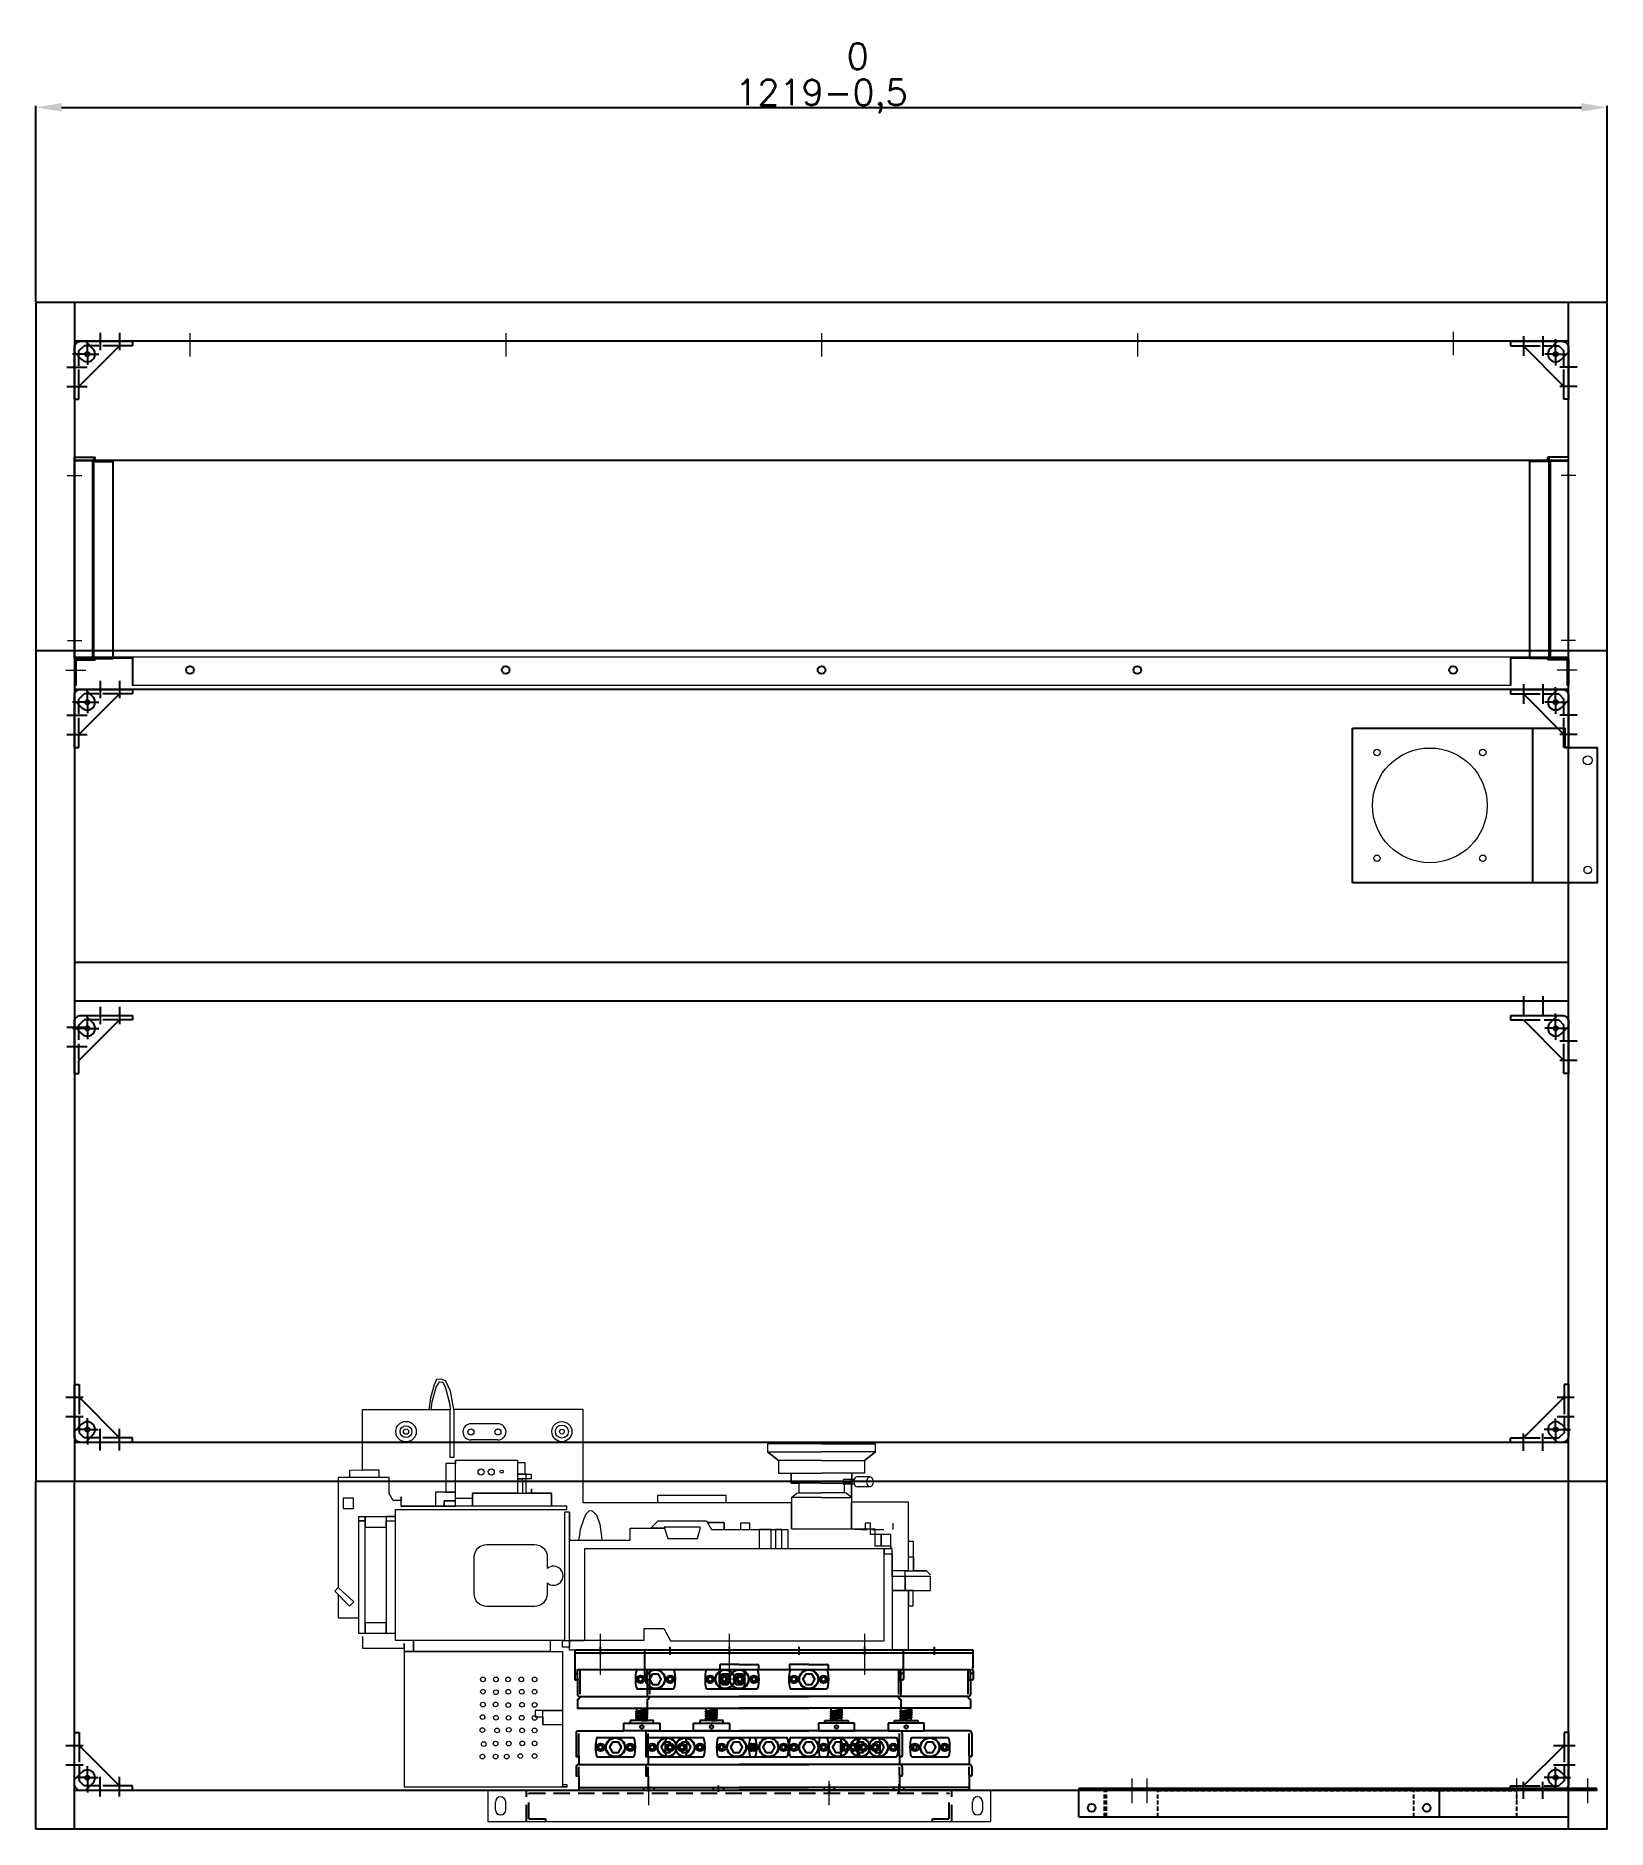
# Model space of a CAD drawing. Header units: millimetres. Extents: x -30327 to 34858, y 4015 to 75103.
# Drawn here: x -30327 to -29108, y 54393 to 55784 of the extents above; entities that cross this region are included whole.
import ezdxf

# ---------------------------------------------------------------- set-up
doc = ezdxf.new("R2010")
doc.units = ezdxf.units.MM
for name, pattern in [('ACAD_ISO02W100', [15, 12, -3]), ('CENTER', [50.8, 31.75, -6.35, 6.35, -6.35]), ('CENTER2', [28.575, 19.05, -3.175, 3.175, -3.175]), ('HIDDEN2', [4.7625, 3.175, -1.5875])]:
    doc.linetypes.add(name, pattern=pattern)
for name, color, linetype, lineweight in [('cen', 1, 'CENTER2', 9), ('CENTER', 2, 'CENTER', 9), ('dim', 2, 'Continuous', 9), ('WIDE-LINE', 3, 'Continuous', 20)]:
    doc.layers.add(name, color=color, linetype=linetype, lineweight=lineweight)
for name, color, linetype in [('green', 3, 'ACAD_ISO02W100'), ('hidden', 3, 'HIDDEN2'), ('magenta', 6, 'Continuous'), ('red', 1, 'CENTER2'), ('yellow', 2, 'Continuous')]:
    doc.layers.add(name, color=color, linetype=linetype)
doc.styles.get("Standard").update_dxf_attribs({"font": 'txt', "bigfont": 'gbcbig.shx'})
doc.dimstyles.new('ISO-25', dxfattribs={"dimtxt": 20, "dimasz": 20, "dimexe": 1.25, "dimexo": 0.625, "dimtad": 1, "dimtxsty": 'Standard', "dimcen": 2.5, "dimadec": 0, "dimazin": 0, "dimtfac": 1, "dimtmove": 0, "dimatfit": 3, "dimfxl": 0, "dimarcsym": 0})

msp = doc.modelspace()

# ---------------------------------------------------------------- blocks, each defined once
blk = doc.blocks.new('44444444')
for p, q in [((-17437.5, 7299.8), (-17434, 7299.8)), ((-17434, 7299.8), (-17434, 7289.8)), ((-17402.5, 7258.3), (-17434, 7289.8)), ((-17437.5, 7263.3), (-17431.7, 7269.1)), ((-17437.5, 7263.3), (-17431.7, 7269.1)), ((-17429, 7254.8), (-17423.2, 7260.6)), ((-17429, 7254.8), (-17423.2, 7260.6)), ((-17392.5, 7258.3), (-17402.5, 7258.3)), ((-17392.5, 7254.8), (-17392.5, 7258.3))]:
    blk.add_line(p, q)
for points in [[(-17392.5, 7254.8), (-17432.5, 7254.8, -0.414214), (-17437.5, 7259.8), (-17437.5, 7299.8)], [(-17397, 7254.8), (-17432.5, 7254.8, -0.414214), (-17437.5, 7259.8), (-17437.5, 7295.3)]]:
    blk.add_lwpolyline(points, format="xyb")
blk.add_lwpolyline([(-17397, 7258.3), (-17402.5, 7258.3)])
blk.add_circle((-17427.5, 7264.8), 1.75)
blk.add_circle((-17427.5, 7264.8), 1.75)
blk.add_arc((-17427.5, 7264.8), 6, 315, 135)
blk.add_arc((-17427.5, 7264.8), 6, 315, 135)
at = {"layer": 'green'}
for p, q in [((-17434, 7288.8), (-17434, 7262.3)), ((-17434, 7288.8), (-17434, 7262.3)), ((-17430, 7258.3), (-17434, 7262.3)), ((-17430, 7258.3), (-17434, 7262.3)), ((-17403.5, 7258.3), (-17430, 7258.3)), ((-17403.5, 7258.3), (-17430, 7258.3))]:
    blk.add_line(p, q, dxfattribs=at)
at = {"layer": 'red'}
for p, q in [((-17444.1, 7289.8), (-17430.7, 7289.8)), ((-17444.1, 7274.8), (-17430.7, 7274.8)), ((-17444.1, 7274.8), (-17430.7, 7274.8)), ((-17427.5, 7264.8), (-17436, 7264.8)), ((-17427.5, 7264.8), (-17436, 7264.8)), ((-17427.5, 7264.8), (-17427.5, 7273.7)), ((-17427.5, 7264.8), (-17427.5, 7273.7)), ((-17427.5, 7264.8), (-17419.1, 7264.8)), ((-17427.5, 7264.8), (-17427.5, 7253.2)), ((-17427.5, 7264.8), (-17419.1, 7264.8)), ((-17427.5, 7264.8), (-17427.5, 7253.2))]:
    blk.add_line(p, q, dxfattribs=at)
blk = doc.blocks.new('hdnhdndhs')
at = {"layer": 'CENTER'}
for p, q in [((6964.8, 12556.5), (6964.8, 12593.6)), ((7064.8, 12556.5), (7064.8, 12593.6)), ((7169.8, 12556.5), (7169.8, 12593.6))]:
    blk.add_line(p, q, dxfattribs=at)
at = {"layer": 'WIDE-LINE', "ltscale": 0.25}
for p, q in [((6837.5, 12785.6), (6835.6, 12781.3)), ((6837.2, 12779.6), (6839.9, 12783.7)), ((6841.5, 12785.9), (6837.5, 12785.6)), ((6839.9, 12783.7), (6842.4, 12783.4)), ((6844.8, 12784.3), (6841.5, 12785.9)), ((6842.4, 12783.4), (6844.5, 12779.1)), ((6848.3, 12776.4), (6844.8, 12784.3)), ((6832.8, 12771.2), (6831.5, 12762.1)), ((6835.6, 12781.3), (6832.8, 12771.2)), ((6833.4, 12762.1), (6834.2, 12768.2)), ((6834.2, 12768.2), (6837.2, 12779.6)), ((6844.5, 12779.1), (6847.8, 12766.1)), ((6850.9, 12762.3), (6848.3, 12776.4)), ((6847.8, 12766.1), (6848.2, 12762.1)), ((6885.2, 12751.2), (6864.3, 12751.2)), ((6885.2, 12738.7), (6864.3, 12738.7)), ((7161.7, 12708), (7153, 12708)), ((7161.7, 12704.3), (7153, 12704.3)), ((7173.9, 12710.1), (7163.8, 12710.1)), ((7173.9, 12702.2), (7163.8, 12702.2)), ((6949.3, 12669.5), (6952, 12677.6)), ((6952, 12677.6), (6953.7, 12681.4)), ((6953.7, 12681.4), (6956.2, 12683.8)), ((6956.2, 12683.8), (6958.3, 12683.7)), ((6958.3, 12683.7), (6961.6, 12680.3)), ((6961.6, 12680.3), (6964.3, 12673.2)), ((6964.3, 12673.2), (6965.5, 12663.7)), ((6948, 12661), (6948.6, 12664.9)), ((6948.6, 12664.9), (6949.3, 12669.5)), ((6965.5, 12663.7), (6965.9, 12661)), ((6761.3, 12618.6), (6761.3, 12600.6)), ((6761.3, 12600.6), (6777.2, 12600.6)), ((6935.2, 12517.8), (6935.2, 12469.7)), ((6938.9, 12471.1), (6935.2, 12471.1)), ((6938.9, 12469.7), (6938.9, 12471.1))]:
    blk.add_line(p, q, dxfattribs=at)
at = {"layer": 'WIDE-LINE'}
for p, q in [((6848.2, 12762.1), (6779.9, 12762.1)), ((6779.9, 12762.1), (6779.9, 12715.4)), ((6848.2, 12725.1), (6848.2, 12762.1)), ((6951.2, 12762.3), (6850.9, 12762.3)), ((6850.9, 12762.3), (6850.9, 12725.1)), ((6951.2, 12689.9), (6951.2, 12762.3)), ((7136.2, 12735.7), (7094.2, 12735.7)), ((7094.2, 12735.7), (7094.2, 12729.4)), ((7102.8, 12722.7), (7094.2, 12729.4)), ((7094.2, 12729.4), (7102.8, 12722.7)), ((7094.2, 12729.4), (7136.2, 12729.4)), ((7136.2, 12735.7), (7178.2, 12735.7)), ((7178.2, 12729.4), (7136.2, 12729.4)), ((7169.6, 12722.7), (7178.2, 12729.4)), ((7178.2, 12729.4), (7169.6, 12722.7)), ((7178.2, 12729.4), (7178.2, 12735.7)), ((6770.2, 12715.3), (6779.9, 12715.4)), ((6770.2, 12709.4), (6770.2, 12715.3)), ((6779.9, 12715.4), (6792.8, 12715.4)), ((6792.8, 12715.4), (6792.8, 12709.4)), ((6852.2, 12720.5), (6844.9, 12720.5)), ((6844.9, 12720.5), (6844.9, 12698.1)), ((6850.9, 12725.1), (6848.2, 12725.1)), ((6852.2, 12687.4), (6852.2, 12723)), ((6852.2, 12723), (6900.5, 12723)), ((6852.2, 12723), (6852.2, 12720.5)), ((6900.5, 12723), (6900.5, 12697.3)), ((6906.2, 12720.8), (6900.5, 12720.8)), ((6906.2, 12712), (6906.2, 12720.8)), ((7136.2, 12722.7), (7102.8, 12722.7)), ((7102.8, 12722.7), (7102.8, 12712.9)), ((7102.8, 12712.9), (7136.2, 12712.9)), ((7112.6, 12705), (7112.6, 12712.9)), ((7112.6, 12712.9), (7112.6, 12705)), ((7136.2, 12722.7), (7169.6, 12722.7)), ((7169.6, 12712.9), (7136.2, 12712.9)), ((7159.8, 12705), (7159.8, 12712.9)), ((7159.8, 12712.9), (7159.8, 12705)), ((7169.6, 12722.7), (7169.6, 12712.9)), ((6800.7, 12709.4), (6761.3, 12709.4)), ((6761.3, 12709.4), (6761.3, 12624.2)), ((6792.8, 12709.4), (6770.2, 12709.4)), ((6800.7, 12697), (6800.7, 12709.4)), ((6907.1, 12712), (6900.5, 12712)), ((6900.5, 12712), (6906.2, 12712)), ((6911, 12708.4), (6900.5, 12708.4)), ((6900.5, 12708.4), (6904.3, 12708.4)), ((6904.3, 12708.4), (6904.3, 12697.3)), ((6907.1, 12697.3), (6907.1, 12712)), ((6907.1, 12712), (6911, 12712)), ((6907.1, 12697.3), (6907.1, 12712)), ((6911, 12712), (6911, 12708.4)), ((6911.2, 12697.3), (6911.2, 12700.6)), ((6911.2, 12700.6), (6911.2, 12697.3)), ((7136.2, 12705), (7112.6, 12705)), ((7112.6, 12705), (7118.6, 12705)), ((7118.6, 12705), (7118.6, 12697.5)), ((7136.2, 12705), (7159.8, 12705)), ((7152.9, 12703.8), (7152.9, 12703.8)), ((7159.8, 12705), (7153.8, 12705)), ((7153.8, 12705), (7153.8, 12697.5)), ((7159.6, 12694), (7159.6, 12708)), ((7159.6, 12704.3), (7159.6, 12669.8)), ((6773.2, 12693.6), (6765.2, 12693.6)), ((6765.2, 12693.6), (6765.2, 12685.5)), ((6765.2, 12685.5), (6773.2, 12685.5)), ((6773.2, 12685.1), (6773.2, 12693.6)), ((6803.9, 12691.7), (6800.7, 12697)), ((6810.2, 12691.7), (6803.9, 12691.7)), ((6805.6, 12583.1), (6805.6, 12684.7)), ((6805.6, 12684.7), (6938.7, 12684.7)), ((6810.2, 12687.4), (6810.2, 12694.6)), ((6810.2, 12694.6), (6810.2, 12691.7)), ((6938.7, 12687.4), (6810.2, 12687.4)), ((6810.2, 12687.4), (6852.2, 12687.4)), ((6852.2, 12698.1), (6836.8, 12698.1)), ((6836.8, 12698.1), (6836.8, 12687.4)), ((6836.8, 12687.4), (6843.5, 12687.4)), ((6843.5, 12687.4), (6843.5, 12691.5)), ((6843.5, 12691.5), (6852.2, 12691.5)), ((6852.2, 12691.5), (6843.5, 12691.5)), ((6843.5, 12691.5), (6843.5, 12687.4)), ((6844.9, 12698.1), (6852.2, 12698.1)), ((6852.2, 12687.4), (6852.2, 12693.5)), ((6852.2, 12693.5), (6865.5, 12693.5)), ((6900.5, 12697.3), (6865.5, 12697.3)), ((6865.5, 12697.3), (6865.5, 12687.4)), ((6865.5, 12687.4), (6865.5, 12697.3)), ((6865.5, 12697.3), (6926.8, 12697.3)), ((6904.3, 12697.3), (6911.2, 12697.3)), ((6926.8, 12697.3), (6907.1, 12697.3)), ((6911.2, 12697.3), (6907.1, 12697.3)), ((6926.8, 12697.3), (6926.8, 12687.4)), ((6926.8, 12687.4), (6926.8, 12697.3)), ((6938.7, 12684.7), (6938.7, 12687.4)), ((7062.2, 12689.9), (6951.2, 12689.9)), ((7062.2, 12695.6), (7009, 12695.6)), ((7009, 12695.6), (7009, 12689.9)), ((7062.2, 12689.9), (7062.2, 12695.6)), ((7112.9, 12689.9), (7062.2, 12689.9)), ((7112.9, 12694), (7117, 12697.3)), ((7136.2, 12694), (7112.9, 12694)), ((7112.9, 12694), (7112.9, 12669.8)), ((7112.9, 12669.8), (7112.9, 12689.9)), ((7117, 12697.3), (7118.6, 12697.5)), ((7118.6, 12697.5), (7136.2, 12697.5)), ((7153.8, 12697.5), (7136.2, 12697.5)), ((7136.2, 12694), (7159.6, 12694)), ((7155.4, 12697.3), (7153.8, 12697.5)), ((7159.6, 12694), (7155.4, 12697.3)), ((7159.6, 12690.6), (7202.2, 12690.6)), ((7159.6, 12669.8), (7159.6, 12689.9)), ((7202.2, 12690.6), (7203.5, 12690.6)), ((7203.5, 12690.6), (7203.5, 12637.1)), ((6777.2, 12588.6), (6777.2, 12679.2)), ((6777.2, 12679.2), (6805.6, 12679.2)), ((6782.3, 12675.8), (6777.2, 12675.8)), ((6777.2, 12675.8), (6782.3, 12675.8)), ((6782.3, 12588.6), (6782.3, 12679.2)), ((6782.3, 12679.2), (6782.3, 12675.8)), ((6782.3, 12675.8), (6782.3, 12671.1)), ((6782.3, 12671.1), (6798.6, 12671.1)), ((6805.6, 12679.2), (6798.6, 12679.2)), ((6798.6, 12679.2), (6798.6, 12588.6)), ((6798.6, 12671.1), (6798.6, 12676)), ((6798.6, 12676), (6805.6, 12676)), ((6940.6, 12682.6), (6936.8, 12682.6)), ((6936.8, 12682.6), (6936.8, 12583.1)), ((6940.6, 12583.1), (6940.6, 12682.6)), ((6940.6, 12682.6), (6940.6, 12661)), ((7003.7, 12670.1), (7009.4, 12676)), ((7009.4, 12676), (7047.1, 12676)), ((7042.1, 12671), (7014.2, 12671)), ((7014.2, 12671), (7014.5, 12670.1)), ((7042.1, 12669.6), (7042.1, 12671)), ((7047.1, 12676), (7050.8, 12669.3)), ((7060.7, 12674.5), (7047.9, 12674.5)), ((7047.9, 12674.5), (7060.7, 12674.5)), ((7060.7, 12669.3), (7060.7, 12674.5)), ((7060.7, 12674.5), (7060.7, 12669.3)), ((7080.7, 12674.2), (7073.4, 12674.2)), ((7073.4, 12674.2), (7073.4, 12669.3)), ((7080.7, 12669.3), (7080.7, 12674.2)), ((7174.1, 12674.1), (7170, 12674.1)), ((7170, 12674.1), (7170, 12669.1)), ((7174.1, 12665.3), (7174.1, 12674.1)), ((7191.8, 12669.3), (7191.8, 12674.2)), ((6940.6, 12661), (6987.9, 12661)), ((6987.9, 12661), (6987.9, 12670.1)), ((6987.9, 12670.1), (7014.5, 12670.1)), ((7014.5, 12670.1), (7003.7, 12670.1)), ((7014.5, 12670.1), (7017, 12662.3)), ((7017, 12662.3), (7039.9, 12662.3)), ((7039.9, 12662.3), (7042.1, 12669.6)), ((7050.8, 12669.3), (7060.7, 12669.3)), ((7060.7, 12669.3), (7080.7, 12669.3)), ((7073.4, 12669.3), (7110.2, 12669.3)), ((7097.2, 12669.3), (7087.9, 12669.3)), ((7087.9, 12669.3), (7087.9, 12654.3)), ((7097.2, 12654.3), (7097.2, 12669.3)), ((7105.4, 12669.3), (7100.6, 12669.3)), ((7100.6, 12669.3), (7100.6, 12654.3)), ((7105.4, 12654.3), (7105.4, 12669.3)), ((7110.2, 12669.3), (7110.2, 12654.3)), ((7112.9, 12669.8), (7161.8, 12669.8)), ((7161.8, 12669.1), (7161.8, 12669.8)), ((7161.8, 12669.8), (7177.7, 12669.8)), ((7170, 12669.1), (7161.8, 12669.1)), ((7167, 12669.3), (7171.8, 12669.3)), ((7189.9, 12665.3), (7174.1, 12665.3)), ((7175.2, 12669.3), (7184.5, 12669.3)), ((7177.7, 12669.8), (7177.7, 12656.5)), ((7182.4, 12656.5), (7182.4, 12665.3)), ((7182.4, 12665.3), (7182.4, 12656.5)), ((7189.9, 12654.3), (7189.9, 12665.3)), ((7207.5, 12659.9), (7203.5, 12659.9)), ((7203.5, 12659.9), (7203.5, 12647.9)), ((7207.5, 12637.1), (7207.5, 12659.9)), ((7189.9, 12654.3), (6952.4, 12654.3)), ((6952.4, 12654.3), (6952.4, 12583.4)), ((7100.6, 12654.3), (7097.2, 12654.3)), ((7110.2, 12654.3), (7105.4, 12654.3)), ((7177.7, 12656.5), (7182.4, 12656.5)), ((7182.4, 12656.5), (7189.9, 12656.5)), ((7184.8, 12582.9), (7184.8, 12654.3)), ((7184.8, 12654.3), (7184.8, 12654.3)), ((7184.8, 12654.3), (7184.8, 12650.4)), ((7184.8, 12650.4), (7191.1, 12650.4)), ((7189.9, 12656.5), (7189.9, 12654.3)), ((7191.1, 12654.3), (7189.9, 12654.3)), ((7191.1, 12632.8), (7191.1, 12654.3)), ((7191.1, 12650.4), (7191.1, 12575.5)), ((7203.5, 12647.9), (7207.5, 12647.9)), ((7207.5, 12647.9), (7207.5, 12637.1)), ((6928.3, 12633.3), (6928.3, 12633.3)), ((7203.5, 12637.1), (7191.1, 12637.1)), ((7191.1, 12637.1), (7191.1, 12575.5)), ((7220.8, 12632.8), (7191.1, 12632.8)), ((7201.1, 12621.9), (7201.1, 12637.1)), ((7201.1, 12637.1), (7203.5, 12637.1)), ((7220.8, 12632.8), (7201.1, 12632.8)), ((7201.1, 12632.8), (7201.1, 12621.9)), ((7203.5, 12637.1), (7217.8, 12637.1)), ((7217.8, 12637.1), (7207.5, 12637.1)), ((7207.5, 12637.1), (7217.8, 12637.1)), ((7217.8, 12637.1), (7220.8, 12633.9)), ((7220.8, 12621.9), (7220.8, 12632.8)), ((6761.3, 12624.2), (6758.6, 12621.3)), ((6761.3, 12624.2), (6758.6, 12621.3)), ((6758.6, 12621.3), (6770, 12609.7)), ((6758.6, 12621.3), (6758.6, 12621.3)), ((6758.6, 12621.3), (6758.6, 12621.3)), ((6773.4, 12613.1), (6761.3, 12624.2)), ((7207.4, 12621.9), (7191.1, 12621.9)), ((7191.1, 12621.9), (7220.8, 12621.9)), ((7203.8, 12575.5), (7203.8, 12621.6)), ((7203.8, 12621.6), (7203.8, 12621.6)), ((7203.8, 12621.6), (7203.8, 12611.7)), ((7207.4, 12609.9), (7207.4, 12621.9)), ((6770, 12609.7), (6773.4, 12613.1)), ((7203.8, 12611.7), (7203.8, 12611.7)), ((7203.8, 12611.7), (7203.8, 12611.7)), ((7203.8, 12611.7), (7203.8, 12609.9)), ((7203.8, 12609.9), (7207.4, 12609.9)), ((6805.6, 12588.6), (6777.2, 12588.6)), ((6798.6, 12596.7), (6782.3, 12596.7)), ((6782.3, 12596.7), (6782.3, 12588.6)), ((6798.6, 12588.6), (6798.6, 12596.7)), ((6805.6, 12583.1), (6805.6, 12588.6)), ((6998.6, 12583.4), (6998.6, 12592.4)), ((6998.6, 12592.4), (7013.8, 12592.4)), ((7013.8, 12592.4), (7019, 12582.9)), ((6780.1, 12586.3), (6780.1, 12577.1)), ((6780.1, 12577.1), (6812.4, 12577.1)), ((6936.8, 12583.1), (6805.6, 12583.1)), ((6812.4, 12577.1), (6812.4, 12580.8)), ((6812.4, 12580.8), (6812.4, 12469.7)), ((6819.8, 12574.6), (6812.4, 12574.6)), ((6812.4, 12574.6), (6935.2, 12574.6)), ((6819.8, 12574.6), (6819.8, 12583.1)), ((6819.8, 12583.1), (6819.8, 12574.6)), ((6925.7, 12574.6), (6819.8, 12574.6)), ((6935.3, 12583.1), (6925.7, 12583.1)), ((6925.7, 12583.1), (6925.7, 12574.6)), ((6935.2, 12574.6), (6935.2, 12517.8)), ((6935.3, 12577.8), (6935.3, 12583.1)), ((6935.3, 12583.1), (6940.6, 12583.1)), ((6935.3, 12577.8), (6935.3, 12583.1)), ((6940.6, 12577.8), (6935.3, 12577.8)), ((6940.6, 12583.1), (6952.4, 12583.1)), ((6952.4, 12583.1), (6940.6, 12583.1)), ((6940.6, 12575.5), (6940.6, 12582.7)), ((6940.6, 12582.7), (6940.6, 12577.8)), ((7191.1, 12575.5), (6940.6, 12575.5)), ((6952.4, 12583.4), (6998.6, 12583.4)), ((7019, 12582.9), (7184.8, 12582.9)), ((7191.1, 12575.5), (7203.8, 12575.5)), ((6934.8, 12528.9), (6914.1, 12528.9)), ((6914.1, 12528.9), (6914.1, 12524)), ((6914.1, 12524), (6920, 12524)), ((6920, 12517.8), (6920, 12528.9)), ((6920, 12528.9), (6934.8, 12528.9)), ((6920, 12524), (6920, 12517.8)), ((6935.2, 12517.8), (6920, 12517.8)), ((6920, 12517.8), (6920, 12517.8)), ((6812.4, 12469.7), (6938.9, 12469.7)), ((6938.9, 12469.7), (6934.2, 12469.7))]:
    blk.add_line(p, q, dxfattribs=at)
at = {"layer": 'WIDE-LINE', "ltscale": 0.25}
blk.add_lwpolyline([(6923.4, 12627.8), (6923.4, 12619.3, -0.41274), (6913.4, 12609.4), (6876.7, 12609.4, -0.414214), (6866.7, 12619.4), (6866.7, 12647.6, -0.414214), (6876.7, 12657.6), (6913.5, 12657.6, -0.415689), (6923.5, 12647.5), (6923.5, 12638.9)], format="xyb", dxfattribs=at)
at = {"layer": 'WIDE-LINE'}
for centre, radius in [((6813.9, 12745.1), 7.94), ((6813.9, 12745.1), 4.56), ((6813.9, 12745.1), 2.03), ((6864.3, 12744.9), 2.37), ((6885.2, 12744.9), 2.37), ((6934.8, 12745.1), 7.81), ((6934.8, 12745.1), 5.07), ((6934.8, 12745.1), 1.86), ((6872.1, 12713.8), 2.37), ((6880, 12713.8), 2.37), ((6888.1, 12714), 1.18), ((6873.5, 12552.9), 1.81), ((6883.6, 12552.9), 1.81), ((6893.1, 12552.9), 1.81), ((6903.3, 12552.9), 1.81), ((6913.6, 12552.9), 1.81), ((6873.6, 12543.4), 1.81), ((6873.5, 12533.4), 1.81), ((6883.4, 12533.5), 1.81), ((6883.6, 12542.9), 1.81), ((6893.2, 12543.3), 1.81), ((6893.2, 12533), 1.81), ((6903.7, 12543.3), 1.81), ((6903.9, 12533.3), 1.81), ((6913.6, 12543.4), 1.81), ((6913.6, 12533.1), 1.81), ((6873.3, 12523.7), 1.81), ((6883.7, 12523.2), 1.81), ((6893.4, 12523.1), 1.81), ((6903.7, 12523.2), 1.81), ((6913.6, 12523), 1.81), ((6873.1, 12513.6), 1.81), ((6874.2, 12502.8), 1.81), ((6883.4, 12503.1), 1.81), ((6884.5, 12513.3), 1.81), ((6893.6, 12513.8), 1.81), ((6893.6, 12503.1), 1.81), ((6903.9, 12513.3), 1.81), ((6904.1, 12503.3), 1.81), ((6913.6, 12513.3), 1.81), ((6913.6, 12503.3), 1.81), ((6873.1, 12493.1), 1.81), ((6883.4, 12493.1), 1.81), ((6892, 12493.1), 1.81), ((6902.5, 12493.5), 1.81), ((6913.6, 12493.5), 1.81)]:
    blk.add_circle(centre, radius, dxfattribs=at)
for centre, radius, start, end in [((6864.3, 12744.9), 6.25, 90, 270), ((6885.2, 12744.9), 6.25, 270, 90), ((6928.3, 12633.3), 7.4, 228.1471, 131.2761)]:
    blk.add_arc(centre, radius, start, end, dxfattribs=at)
at = {"layer": 'WIDE-LINE', "ltscale": 0.25}
for centre, start_param, end_param in [((7155.1, 12706.1), 4.227686, 5.197092), ((7163.8, 12706.1), 3.141593, 6.283185)]:
    blk.add_ellipse(centre, major_axis=(0, -3.95), ratio=0.614035, start_param=start_param, end_param=end_param, dxfattribs=at)
blk.add_ellipse((7173.9, 12706.1), major_axis=(0, -3.95), ratio=0.614035, dxfattribs=at)
blk = doc.blocks.new('23123155')
for p, q in [((-15623.8, 7123.4), (-15878.8, 7123.4)), ((-15878.8, 7123.4), (-15878.8, 7110.4)), ((-15878.8, 7121.4), (-15623.8, 7121.4)), ((-15858.8, 7119.8), (-15858.8, 7126.1)), ((-15758.8, 7119.8), (-15758.8, 7126.1)), ((-15653.8, 7119.8), (-15653.8, 7126.1)), ((-15623.8, 7110.4), (-15623.8, 7123.4)), ((-15878.8, 7107.4), (-15878.8, 7105.4)), ((-15876.8, 7100.9), (-15876.8, 7108.4)), ((-15876.8, 7108.4), (-15874.8, 7108.4)), ((-15876.8, 7108.4), (-15766.8, 7108.4)), ((-15874.8, 7108.4), (-15874.8, 7099.9)), ((-15830.3, 7108.4), (-15802.3, 7108.4)), ((-15766.8, 7108.4), (-15735.8, 7108.4)), ((-15766.3, 7111.9), (-15766.3, 7108.9)), ((-15751.3, 7112.4), (-15765.8, 7112.4)), ((-15765.3, 7108.4), (-15737.3, 7108.4)), ((-15751.3, 7112.4), (-15736.8, 7112.4)), ((-15736.3, 7111.9), (-15736.3, 7108.9)), ((-15735.8, 7108.4), (-15625.8, 7108.4)), ((-15627.8, 7108.4), (-15627.8, 7099.9)), ((-15625.8, 7100.9), (-15625.8, 7108.4)), ((-15625.8, 7100.9), (-15625.8, 7108.4)), ((-15623.8, 7107.4), (-15623.8, 7105.4)), ((-15623.8, 7107.4), (-15623.8, 7105.4)), ((-15878.8, 7105.4), (-15878.8, 7100.9)), ((-15878.8, 7105.4), (-15876.8, 7105.4)), ((-15878.3, 7100.4), (-15877.3, 7100.4)), ((-15876.8, 7099.9), (-15876.8, 7089.4)), ((-15875.3, 7100.4), (-15876.3, 7100.4)), ((-15874.8, 7099.9), (-15874.8, 7089.4)), ((-15627.8, 7099.9), (-15627.8, 7089.4)), ((-15627.3, 7100.4), (-15626.3, 7100.4)), ((-15623.8, 7105.4), (-15625.8, 7105.4)), ((-15623.8, 7105.4), (-15625.8, 7105.4)), ((-15625.8, 7099.9), (-15625.8, 7089.4)), ((-15624.3, 7100.4), (-15625.3, 7100.4)), ((-15624.3, 7100.4), (-15625.3, 7100.4)), ((-15623.8, 7105.4), (-15623.8, 7100.9)), ((-15623.8, 7105.4), (-15623.8, 7100.9)), ((-15876.8, 7084.9), (-15876.8, 7078.9)), ((-15874.8, 7087.4), (-15751.3, 7087.4)), ((-15830.3, 7093.4), (-15802.3, 7093.4)), ((-15765.3, 7093.4), (-15737.3, 7093.4)), ((-15627.8, 7087.4), (-15751.3, 7087.4)), ((-15625.8, 7084.9), (-15625.8, 7078.9)), ((-15876.3, 7078.4), (-15751.3, 7078.4)), ((-15840.8, 7060.9), (-15840.8, 7066.9)), ((-15840.8, 7066.9), (-15812.8, 7066.9)), ((-15835.8, 7068.9), (-15835.8, 7066.9)), ((-15817.8, 7068.9), (-15835.8, 7068.9)), ((-15835.8, 7066.9), (-15817.8, 7066.9)), ((-15831.6, 7075.6), (-15822.1, 7077.4)), ((-15831.6, 7075.6), (-15822.1, 7077.4)), ((-15831.6, 7075.6), (-15830.8, 7076.1)), ((-15831.6, 7074.1), (-15822.1, 7075.9)), ((-15831.6, 7074.1), (-15822.1, 7075.9)), ((-15831.6, 7075.6), (-15830.8, 7075.5)), ((-15831.6, 7074.1), (-15830.8, 7074.6)), ((-15831.6, 7072.6), (-15822.1, 7074.4)), ((-15831.6, 7072.6), (-15822.1, 7074.4)), ((-15831.6, 7074.1), (-15830.8, 7074)), ((-15831.6, 7072.6), (-15830.8, 7073.1)), ((-15831.6, 7071.1), (-15822.1, 7072.9)), ((-15831.6, 7071.1), (-15822.1, 7072.9)), ((-15831.6, 7072.6), (-15830.8, 7072.5)), ((-15831.6, 7071.1), (-15830.8, 7071.6)), ((-15831.6, 7069.6), (-15822.1, 7071.4)), ((-15831.6, 7069.6), (-15822.1, 7071.4)), ((-15831.6, 7071.1), (-15830.8, 7071)), ((-15831.6, 7069.6), (-15830.8, 7070.1)), ((-15831.6, 7069.6), (-15830.8, 7069.5)), ((-15830.8, 7074.6), (-15830.8, 7078.4)), ((-15830.8, 7076.1), (-15822.8, 7077.6)), ((-15830.8, 7075.5), (-15822.8, 7076.9)), ((-15830.8, 7074.6), (-15822.8, 7076.1)), ((-15830.8, 7074), (-15822.8, 7075.4)), ((-15830.8, 7073.1), (-15822.8, 7074.6)), ((-15830.8, 7073.1), (-15830.8, 7074)), ((-15830.8, 7072.5), (-15822.8, 7073.9)), ((-15830.8, 7071.6), (-15822.8, 7073.1)), ((-15830.8, 7071.6), (-15830.8, 7072.5)), ((-15830.8, 7071), (-15822.8, 7072.4)), ((-15830.8, 7070.1), (-15822.8, 7071.6)), ((-15830.8, 7070.1), (-15830.8, 7071)), ((-15830.8, 7069.5), (-15822.8, 7070.9)), ((-15830.8, 7068.9), (-15830.8, 7069.5)), ((-15826.8, 7068.9), (-15830.8, 7068.9)), ((-15826.8, 7068.9), (-15822.8, 7068.9)), ((-15822.8, 7077.6), (-15822.8, 7078.4)), ((-15822.1, 7077.4), (-15822.8, 7077.6)), ((-15822.1, 7077.4), (-15822.8, 7076.9)), ((-15822.8, 7076.1), (-15822.8, 7076.9)), ((-15822.1, 7075.9), (-15822.8, 7076.1)), ((-15822.1, 7075.9), (-15822.8, 7075.4)), ((-15822.8, 7074.6), (-15822.8, 7075.4)), ((-15822.1, 7074.4), (-15822.8, 7074.6)), ((-15822.1, 7074.4), (-15822.8, 7073.9)), ((-15822.8, 7073.1), (-15822.8, 7073.9)), ((-15822.1, 7072.9), (-15822.8, 7073.1)), ((-15822.1, 7072.9), (-15822.8, 7072.4)), ((-15822.8, 7071.6), (-15822.8, 7072.4)), ((-15822.1, 7071.4), (-15822.8, 7071.6)), ((-15822.1, 7071.4), (-15822.8, 7070.9)), ((-15822.8, 7068.9), (-15822.8, 7070.9)), ((-15817.8, 7066.9), (-15817.8, 7068.9)), ((-15812.8, 7066.9), (-15812.8, 7060.9)), ((-15626.3, 7078.4), (-15751.3, 7078.4)), ((-15689.8, 7066.9), (-15689.8, 7060.9)), ((-15661.8, 7066.9), (-15689.8, 7066.9)), ((-15684.8, 7068.9), (-15666.8, 7068.9)), ((-15684.8, 7066.9), (-15684.8, 7068.9)), ((-15666.8, 7066.9), (-15684.8, 7066.9)), ((-15680.6, 7075.6), (-15671.1, 7077.4)), ((-15680.6, 7075.6), (-15671.1, 7077.4)), ((-15680.6, 7075.6), (-15679.8, 7076.1)), ((-15680.6, 7074.1), (-15671.1, 7075.9)), ((-15680.6, 7074.1), (-15671.1, 7075.9)), ((-15680.6, 7075.6), (-15679.8, 7075.5)), ((-15680.6, 7074.1), (-15679.8, 7074.6)), ((-15680.6, 7072.6), (-15671.1, 7074.4)), ((-15680.6, 7072.6), (-15671.1, 7074.4)), ((-15680.6, 7074.1), (-15679.8, 7074)), ((-15680.6, 7072.6), (-15679.8, 7073.1)), ((-15680.6, 7071.1), (-15671.1, 7072.9)), ((-15680.6, 7071.1), (-15671.1, 7072.9)), ((-15680.6, 7072.6), (-15679.8, 7072.5)), ((-15680.6, 7071.1), (-15679.8, 7071.6)), ((-15680.6, 7069.6), (-15671.1, 7071.4)), ((-15680.6, 7069.6), (-15671.1, 7071.4)), ((-15680.6, 7071.1), (-15679.8, 7071)), ((-15680.6, 7069.6), (-15679.8, 7070.1)), ((-15680.6, 7069.6), (-15679.8, 7069.5)), ((-15679.8, 7074.6), (-15679.8, 7078.4)), ((-15679.8, 7076.1), (-15671.8, 7077.6)), ((-15679.8, 7075.5), (-15671.8, 7076.9)), ((-15679.8, 7074.6), (-15671.8, 7076.1)), ((-15679.8, 7074), (-15671.8, 7075.4)), ((-15679.8, 7073.1), (-15671.8, 7074.6)), ((-15679.8, 7073.1), (-15679.8, 7074)), ((-15679.8, 7072.5), (-15671.8, 7073.9)), ((-15679.8, 7071.6), (-15671.8, 7073.1)), ((-15679.8, 7071.6), (-15679.8, 7072.5)), ((-15679.8, 7071), (-15671.8, 7072.4)), ((-15679.8, 7070.1), (-15671.8, 7071.6)), ((-15679.8, 7070.1), (-15679.8, 7071)), ((-15679.8, 7069.5), (-15671.8, 7070.9)), ((-15679.8, 7069.5), (-15679.8, 7068.9)), ((-15675.8, 7068.9), (-15679.8, 7068.9)), ((-15675.8, 7068.9), (-15671.8, 7068.9)), ((-15671.8, 7077.6), (-15671.8, 7078.4)), ((-15671.1, 7077.4), (-15671.8, 7077.6)), ((-15671.1, 7077.4), (-15671.8, 7076.9)), ((-15671.8, 7076.1), (-15671.8, 7076.9)), ((-15671.1, 7075.9), (-15671.8, 7076.1)), ((-15671.1, 7075.9), (-15671.8, 7075.4)), ((-15671.8, 7074.6), (-15671.8, 7075.4)), ((-15671.1, 7074.4), (-15671.8, 7074.6)), ((-15671.1, 7074.4), (-15671.8, 7073.9)), ((-15671.8, 7073.1), (-15671.8, 7073.9)), ((-15671.1, 7072.9), (-15671.8, 7073.1)), ((-15671.1, 7072.9), (-15671.8, 7072.4)), ((-15671.8, 7071.6), (-15671.8, 7072.4)), ((-15671.1, 7071.4), (-15671.8, 7071.6)), ((-15671.1, 7071.4), (-15671.8, 7070.9)), ((-15671.8, 7068.9), (-15671.8, 7070.9)), ((-15666.8, 7068.9), (-15666.8, 7066.9)), ((-15661.8, 7060.9), (-15661.8, 7066.9)), ((-15877.8, 7058.9), (-15877.8, 7041.4)), ((-15875.8, 7060.9), (-15840.8, 7060.9)), ((-15875.8, 7041.4), (-15875.8, 7058.9)), ((-15861.3, 7055.6), (-15833.3, 7055.6)), ((-15812.8, 7060.9), (-15840.8, 7060.9)), ((-15821.3, 7055.6), (-15793.3, 7055.6)), ((-15812.8, 7060.9), (-15751.3, 7060.9)), ((-15689.8, 7060.9), (-15751.3, 7060.9)), ((-15742.3, 7055.6), (-15714.3, 7055.6)), ((-15711.3, 7055.6), (-15683.3, 7055.6)), ((-15689.8, 7060.9), (-15661.8, 7060.9)), ((-15671.3, 7055.6), (-15643.3, 7055.6)), ((-15626.8, 7060.9), (-15661.8, 7060.9)), ((-15626.8, 7041.4), (-15626.8, 7058.9)), ((-15624.8, 7058.9), (-15624.8, 7041.4)), ((-15877.3, 7040.9), (-15876.3, 7040.9)), ((-15875.8, 7041.4), (-15875.8, 7035.4)), ((-15861.3, 7040.6), (-15833.3, 7040.6)), ((-15821.3, 7040.6), (-15793.3, 7040.6)), ((-15742.3, 7040.6), (-15714.3, 7040.6)), ((-15711.3, 7040.6), (-15683.3, 7040.6)), ((-15671.3, 7040.6), (-15643.3, 7040.6)), ((-15626.8, 7041.4), (-15626.8, 7035.4)), ((-15625.3, 7040.9), (-15626.3, 7040.9)), ((-15877.8, 7032.9), (-15877.8, 7026.4)), ((-15877.3, 7025.9), (-15876.3, 7025.9)), ((-15875.8, 7034.9), (-15751.3, 7034.9)), ((-15875.8, 7026.4), (-15875.8, 7032.9)), ((-15875.8, 7025.9), (-15875.8, 7015.4)), ((-15627.3, 7034.9), (-15751.3, 7034.9)), ((-15626.8, 7026.4), (-15626.8, 7032.9)), ((-15626.8, 7025.9), (-15626.8, 7015.4)), ((-15625.3, 7025.9), (-15626.3, 7025.9)), ((-15624.8, 7032.9), (-15624.8, 7026.4)), ((-15875.8, 7016.9), (-15751.3, 7016.9)), ((-15875.3, 7014.9), (-15751.3, 7014.9)), ((-15825.3, 7014.9), (-15825.3, 7016.9)), ((-15821.3, 7013.7), (-15821.3, 7018.5)), ((-15817.3, 7014.9), (-15817.3, 7016.9)), ((-15626.8, 7016.9), (-15751.3, 7016.9)), ((-15627.3, 7014.9), (-15751.3, 7014.9)), ((-15685.3, 7014.9), (-15685.3, 7016.9)), ((-15681.3, 7013.3), (-15681.3, 7019.6)), ((-15677.3, 7014.9), (-15677.3, 7016.9))]:
    blk.add_line(p, q)
for points in [[(-15828.7, 7102.4), (-15829.6, 7100.9), (-15828.7, 7099.4), (-15827, 7099.4), (-15826.1, 7100.9), (-15827, 7102.4)], [(-15818.6, 7104.9), (-15820.9, 7100.9), (-15818.6, 7096.9), (-15814, 7096.9), (-15811.7, 7100.9), (-15814, 7104.9)], [(-15805.7, 7102.4), (-15806.6, 7100.9), (-15805.7, 7099.4), (-15804, 7099.4), (-15803.1, 7100.9), (-15804, 7102.4)], [(-15763.7, 7102.4), (-15764.6, 7100.9), (-15763.7, 7099.4), (-15762, 7099.4), (-15761.1, 7100.9), (-15762, 7102.4)], [(-15753.6, 7104.9), (-15755.9, 7100.9), (-15753.6, 7096.9), (-15749, 7096.9), (-15746.7, 7100.9), (-15749, 7104.9)], [(-15740.7, 7102.4), (-15741.6, 7100.9), (-15740.7, 7099.4), (-15739, 7099.4), (-15738.1, 7100.9), (-15739, 7102.4)], [(-15849.6, 7052.1), (-15851.9, 7048.1), (-15849.6, 7044.1), (-15845, 7044.1), (-15842.7, 7048.1), (-15845, 7052.1)], [(-15809.6, 7052.1), (-15811.9, 7048.1), (-15809.6, 7044.1), (-15805, 7044.1), (-15802.7, 7048.1), (-15805, 7052.1)], [(-15730.6, 7052.1), (-15732.9, 7048.1), (-15730.6, 7044.1), (-15726, 7044.1), (-15723.7, 7048.1), (-15726, 7052.1)], [(-15699.6, 7052.1), (-15701.9, 7048.1), (-15699.6, 7044.1), (-15695, 7044.1), (-15692.7, 7048.1), (-15695, 7052.1)], [(-15659.6, 7052.1), (-15661.9, 7048.1), (-15659.6, 7044.1), (-15655, 7044.1), (-15652.7, 7048.1), (-15655, 7052.1)], [(-15859.7, 7049.6), (-15860.6, 7048.1), (-15859.7, 7046.6), (-15858, 7046.6), (-15857.1, 7048.1), (-15858, 7049.6)], [(-15836.7, 7049.6), (-15837.6, 7048.1), (-15836.7, 7046.6), (-15835, 7046.6), (-15834.1, 7048.1), (-15835, 7049.6)], [(-15819.7, 7049.6), (-15820.6, 7048.1), (-15819.7, 7046.6), (-15818, 7046.6), (-15817.1, 7048.1), (-15818, 7049.6)], [(-15796.7, 7049.6), (-15797.6, 7048.1), (-15796.7, 7046.6), (-15795, 7046.6), (-15794.1, 7048.1), (-15795, 7049.6)], [(-15740.7, 7049.6), (-15741.6, 7048.1), (-15740.7, 7046.6), (-15739, 7046.6), (-15738.1, 7048.1), (-15739, 7049.6)], [(-15717.7, 7049.6), (-15718.6, 7048.1), (-15717.7, 7046.6), (-15716, 7046.6), (-15715.1, 7048.1), (-15716, 7049.6)], [(-15709.7, 7049.6), (-15710.6, 7048.1), (-15709.7, 7046.6), (-15708, 7046.6), (-15707.1, 7048.1), (-15708, 7049.6)], [(-15686.7, 7049.6), (-15687.6, 7048.1), (-15686.7, 7046.6), (-15685, 7046.6), (-15684.1, 7048.1), (-15685, 7049.6)], [(-15669.7, 7049.6), (-15670.6, 7048.1), (-15669.7, 7046.6), (-15668, 7046.6), (-15667.1, 7048.1), (-15668, 7049.6)], [(-15646.7, 7049.6), (-15647.6, 7048.1), (-15646.7, 7046.6), (-15645, 7046.6), (-15644.1, 7048.1), (-15645, 7049.6)]]:
    blk.add_lwpolyline(points, close=True)
for centre, radius in [((-15816.3, 7100.9), 7.5), ((-15816.3, 7100.9), 7.23), ((-15751.3, 7100.9), 7.5), ((-15751.3, 7100.9), 7.23), ((-15827.8, 7100.9), 3), ((-15804.8, 7100.9), 3), ((-15762.8, 7100.9), 3), ((-15739.8, 7100.9), 3), ((-15847.3, 7048.1), 7.5), ((-15847.3, 7048.1), 7.23), ((-15826.8, 7063.9), 1.36), ((-15807.3, 7048.1), 7.5), ((-15807.3, 7048.1), 7.23), ((-15728.3, 7048.1), 7.5), ((-15728.3, 7048.1), 7.23), ((-15697.3, 7048.1), 7.5), ((-15697.3, 7048.1), 7.23), ((-15675.8, 7063.9), 1.36), ((-15657.3, 7048.1), 7.5), ((-15657.3, 7048.1), 7.23), ((-15858.8, 7048.1), 3), ((-15835.8, 7048.1), 3), ((-15818.8, 7048.1), 3), ((-15795.8, 7048.1), 3), ((-15739.8, 7048.1), 3), ((-15716.8, 7048.1), 3), ((-15708.8, 7048.1), 3), ((-15685.8, 7048.1), 3), ((-15668.8, 7048.1), 3), ((-15645.8, 7048.1), 3)]:
    blk.add_circle(centre, radius)
for centre, radius, start, end in [((-15876.8, 7110.4), 2, 180, 221.7187), ((-15875.8, 7107.4), 3, 146.1962, 180), ((-15766.8, 7108.9), 0.5, 270, 0), ((-15765.8, 7111.9), 0.5, 90, 180), ((-15736.8, 7111.9), 0.5, 0, 90), ((-15735.8, 7108.9), 0.5, 180, 270), ((-15625.8, 7110.4), 2, 318.2813, 0), ((-15626.8, 7107.4), 3, 0, 33.8038), ((-15878.3, 7100.9), 0.5, 180, 270), ((-15877.3, 7100.9), 0.5, 270, 0), ((-15876.3, 7099.9), 0.5, 90, 180), ((-15875.3, 7099.9), 0.5, 0, 90), ((-15627.3, 7099.9), 0.5, 90, 180), ((-15626.3, 7099.9), 0.5, 0, 90), ((-15625.3, 7100.9), 0.5, 180, 270), ((-15625.3, 7100.9), 0.5, 180, 270), ((-15624.3, 7100.9), 0.5, 270, 0), ((-15624.3, 7100.9), 0.5, 270, 0), ((-15874.8, 7089.4), 2, 180, 270), ((-15876.3, 7084.9), 0.5, 101.537, 180), ((-15876.8, 7087.4), 2, 281.537, 0), ((-15627.8, 7089.4), 2, 270, 0), ((-15625.8, 7087.4), 2, 180, 258.463), ((-15626.3, 7084.9), 0.5, 0, 78.463), ((-15876.3, 7078.9), 0.5, 180, 270), ((-15626.3, 7078.9), 0.5, 270, 0), ((-15875.8, 7058.9), 2, 90, 180), ((-15626.8, 7058.9), 2, 0, 90), ((-15877.3, 7041.4), 0.5, 180, 270), ((-15876.3, 7041.4), 0.5, 270, 0), ((-15626.3, 7041.4), 0.5, 180, 270), ((-15625.3, 7041.4), 0.5, 270, 0), ((-15875.8, 7032.9), 2, 90, 180), ((-15877.3, 7026.4), 0.5, 180, 270), ((-15876.3, 7026.4), 0.5, 270, 0), ((-15875.3, 7035.4), 0.5, 180, 270), ((-15627.3, 7035.4), 0.5, 270, 0), ((-15626.8, 7032.9), 2, 0, 90), ((-15626.3, 7026.4), 0.5, 180, 270), ((-15625.3, 7026.4), 0.5, 270, 0), ((-15875.3, 7015.4), 0.5, 180, 270), ((-15627.3, 7015.4), 0.5, 270, 0)]:
    blk.add_arc(centre, radius, start, end)
for centre, start_param, end_param in [((-15830.3, 7100.9), 0, 3.141593), ((-15802.3, 7100.9), 3.141593, 6.283185), ((-15765.3, 7100.9), 0, 3.141593), ((-15737.3, 7100.9), 3.141593, 6.283185), ((-15861.3, 7048.1), 0, 3.141593), ((-15833.3, 7048.1), 3.141593, 6.283185), ((-15821.3, 7048.1), 0, 3.141593), ((-15793.3, 7048.1), 3.141593, 6.283185), ((-15742.3, 7048.1), 0, 3.141593), ((-15714.3, 7048.1), 3.141593, 6.283185), ((-15711.3, 7048.1), 0, 3.141593), ((-15683.3, 7048.1), 3.141593, 6.283185), ((-15671.3, 7048.1), 0, 3.141593), ((-15643.3, 7048.1), 3.141593, 6.283185)]:
    blk.add_ellipse(centre, major_axis=(0, 7.5), ratio=0.2, start_param=start_param, end_param=end_param)
blk = doc.blocks.new('htrstrbtsr')
for p, q in [((5151.2, 12109.4), (5541.2, 12109.4)), ((5151.2, 12109.4), (5151.2, 12085.4)), ((5541.2, 12109.4), (5541.2, 12085.4)), ((5157.2, 12094.4), (5157.2, 12100.4)), ((5165.2, 12094.4), (5165.2, 12100.4)), ((5527.2, 12094.4), (5527.2, 12100.4)), ((5535.2, 12094.4), (5535.2, 12100.4)), ((5151.2, 12085.4), (5541.2, 12085.4))]:
    blk.add_line(p, q)
for centre, start, end in [((5161.2, 12100.4), 0, 180), ((5531.2, 12100.4), 0, 180), ((5161.2, 12094.4), 180, 0), ((5531.2, 12094.4), 180, 0)]:
    blk.add_arc(centre, 4, start, end)
at = {"layer": 'cen'}
for p, q in [((5276.2, 12097.9), (5276.2, 12118.8)), ((5416.2, 12097.9), (5416.2, 12118.8))]:
    blk.add_line(p, q, dxfattribs=at)
at = {"layer": 'hidden', "ltscale": 4}
for p, q in [((5181.2, 12085.4), (5181.2, 12109.4)), ((5183.2, 12107.4), (5509.2, 12107.4)), ((5183.2, 12087.4), (5183.2, 12107.4)), ((5509.2, 12087.4), (5509.2, 12107.4)), ((5511.2, 12085.4), (5511.2, 12109.4)), ((5183.2, 12087.4), (5196.2, 12087.4)), ((5196.2, 12085.4), (5196.2, 12087.4)), ((5496.2, 12087.4), (5509.2, 12087.4)), ((5496.2, 12085.4), (5496.2, 12087.4))]:
    blk.add_line(p, q, dxfattribs=at)
blk = doc.blocks.new('JTHHYEGTD')
for p, q in [((6645.5, 12177.1), (6243.5, 12177.1)), ((6243.5, 12177.1), (6243.5, 12175.6)), ((6243.5, 12155.1), (6243.5, 12175.6)), ((6523.5, 12155.1), (6523.5, 12177.1)), ((6645.5, 12175.6), (6583.5, 12175.6)), ((6623.5, 12155.1), (6623.5, 12175.6)), ((6645.5, 12175.6), (6645.5, 12177.1)), ((6243.5, 12155.1), (6623.5, 12155.1))]:
    blk.add_line(p, q)
for centre in [(6253.5, 12162.1), (6513.5, 12162.1)]:
    blk.add_circle(centre, 3)
at = {"layer": 'cen'}
for p, q in [((6285, 12165.7), (6285, 12186.5)), ((6296.5, 12165.7), (6296.5, 12186.5)), ((6583.5, 12165.7), (6583.5, 12186.5)), ((6638.5, 12165.7), (6638.5, 12186.5))]:
    blk.add_line(p, q, dxfattribs=at)
at = {"layer": 'hidden'}
for p, q in [((6263.5, 12155.1), (6263.5, 12177.1)), ((6265, 12155.1), (6265, 12177.1)), ((6305, 12175.6), (6265, 12175.6)), ((6305, 12155.1), (6305, 12175.6)), ((6305, 12175.6), (6583.5, 12175.6)), ((6503.5, 12155.1), (6503.5, 12177.1)), ((6583.5, 12155.1), (6583.5, 12177.1))]:
    blk.add_line(p, q, dxfattribs=at)
blk = doc.blocks.new('hrhrgw')
for p, q in [((6452.2, 9534.6), (6452.2, 9654.6)), ((6452.2, 9654.6), (6617.2, 9654.6)), ((6592.2, 9534.6), (6592.2, 9654.6)), ((6617.2, 9639.6), (6617.2, 9654.6)), ((6617.2, 9639.6), (6642.2, 9639.6)), ((6642.2, 9534.6), (6642.2, 9639.6)), ((6642.2, 9534.6), (6452.2, 9534.6))]:
    blk.add_line(p, q)
at = {"lineweight": 9}
for centre, radius in [((6512.2, 9594.6), 44.5), ((6471.2, 9635.6), 2.5), ((6553.2, 9635.6), 2.5), ((6634.7, 9629.6), 3.5), ((6471.2, 9553.6), 2.5), ((6553.2, 9553.6), 2.5), ((6634.7, 9544.6), 2.91)]:
    blk.add_circle(centre, radius, dxfattribs=at)
blk = doc.blocks.new('9786575')
for p, q in [((-17098.1, 8558.9), (-17098.1, 8714.9)), ((-17098.1, 8714.9), (-17082.1, 8714.9)), ((-17083.1, 8711.5), (-17083.1, 8714.9)), ((-17083.1, 8711.6), (-17068.1, 8711.6)), ((-17083.1, 8558.9), (-17083.1, 8711.5)), ((-17082.1, 8711.6), (-17082.1, 8714.9)), ((-17068.1, 8558.9), (-17068.1, 8711.6)), ((-17098.1, 8558.9), (-17068.1, 8558.9)), ((-17098.1, 8558.9), (-17083.1, 8558.9)), ((-17098.1, 8558.9), (-17098.1, 8537.9)), ((-17097.1, 8557.9), (-17082.1, 8557.9)), ((-17097.1, 8557.9), (-17097.1, 8537.9)), ((-17083.1, 8559.6), (-17068.1, 8559.6)), ((-17082.1, 8557.9), (-17082.1, 8558.9))]:
    blk.add_line(p, q)
at = {"layer": 'cen'}
for p, q in [((-17103.9, 8700.9), (-17092.4, 8700.9)), ((-17103.7, 8572.9), (-17092.6, 8572.9))]:
    blk.add_line(p, q, dxfattribs=at)
blk = doc.blocks.new('35432423')
at = {"color": 7, "linetype": 'Continuous', "lineweight": 15}
for p, q in [((-15925.7, 8735), (-17084.7, 8735)), ((-17084.7, 8735), (-17084.7, 8733.2)), ((-15925.7, 8735), (-15925.7, 8733.2)), ((-17084.7, 8733.2), (-17084.7, 8642)), ((-15925.7, 8733.2), (-15925.7, 8642)), ((-17084.7, 8642.8), (-17084.7, 8642.5)), ((-15925.7, 8642.8), (-17084.7, 8642.8)), ((-17070.7, 8642.5), (-17084.7, 8642.5)), ((-17084.7, 8642), (-17084.7, 8642.5)), ((-17070.7, 8642), (-17084.7, 8642)), ((-17070.7, 8642.3), (-17070.7, 8642.5)), ((-15939.7, 8642.3), (-17070.7, 8642.3)), ((-17070.7, 8490), (-17070.7, 8642.3)), ((-15939.7, 8642.5), (-15925.7, 8642.5)), ((-15939.7, 8642.5), (-15939.7, 8642.3)), ((-15939.7, 8642.3), (-15939.7, 8490)), ((-15939.7, 8642), (-15925.7, 8642)), ((-15925.7, 8642.8), (-15925.7, 8642.5)), ((-15925.7, 8642), (-15925.7, 8642.5)), ((-17084.7, 8489), (-17084.7, 8490)), ((-15925.7, 8490), (-17084.7, 8490)), ((-17039.7, 8489), (-17084.7, 8489)), ((-15925.7, 8489), (-15970.7, 8489)), ((-15925.7, 8490), (-15925.7, 8489)), ((-17083.7, 8468), (-17084.7, 8468)), ((-17084.7, 8468), (-17083.7, 8468)), ((-15970.7, 8468), (-17039.7, 8468)), ((-15925.7, 8468), (-15926.7, 8468))]:
    blk.add_line(p, q, dxfattribs=at)
for p, q in [((-17084.7, 8489), (-17084.7, 8468)), ((-17083.7, 8489), (-17083.7, 8468)), ((-17039.7, 8490), (-17039.7, 8468)), ((-15970.7, 8490), (-15970.7, 8468)), ((-15926.7, 8489), (-15926.7, 8468)), ((-15925.7, 8489), (-15925.7, 8468))]:
    blk.add_line(p, q)
for centre in [(-16995.2, 8480), (-16750.2, 8480), (-16505.2, 8480), (-16260.2, 8480), (-16015.2, 8480)]:
    blk.add_circle(centre, 3)
at = {"layer": 'cen'}
for p, q in [((-16995.2, 8741.2), (-16995.2, 8723.1)), ((-16750.2, 8741.2), (-16750.2, 8723.1)), ((-16505.2, 8741.2), (-16505.2, 8723.1)), ((-16260.2, 8741.2), (-16260.2, 8723.1)), ((-16015.2, 8742.2), (-16015.2, 8724.1)), ((-17091.4, 8480), (-17076.1, 8480)), ((-15919.1, 8480), (-15934.4, 8480))]:
    blk.add_line(p, q, dxfattribs=at)
blk = doc.blocks.new('*D992')
at = {"layer": 'Defpoints', "color": 0}
for p in [(-29108.4, 55728.2), (-30327.4, 55576.8), (-29108.4, 55576.8)]:
    blk.add_point(p, dxfattribs=at)
at = {"layer": 'dim', "color": 0, "lineweight": -2}
for p, q in [((-30327.4, 55577.4), (-30327.4, 55729.5)), ((-30307.4, 55728.2), (-29128.4, 55728.2)), ((-29108.4, 55577.4), (-29108.4, 55729.5))]:
    blk.add_line(p, q, dxfattribs=at)
at = {"layer": 'dim', "color": 0}
for points in [[(-30307.4, 55731.5), (-30307.4, 55724.9), (-30327.4, 55728.2)], [(-29128.4, 55731.5), (-29128.4, 55724.9), (-29108.4, 55728.2)]]:
    blk.add_solid(points, dxfattribs=at)
at = {"layer": 'dim', "color": 0, "insert": (-29717.9, 55753.8), "char_height": 20, "attachment_point": 5}
blk.add_mtext('1219\\S 0^ -0,5;', dxfattribs=at)

# ---------------------------------------------------------------- dimensions: what is measured, and where the dimension line sits
at = {"layer": 'dim'}
dim = msp.add_linear_dim(base=(-29108.3869, 55728.2123), p1=(-30327.3869, 55576.7791), p2=(-29108.3869, 55576.7791), dimstyle='ISO-25', override={"dimgap": 0.625, "dimtol": 1, "dimlim": 0, "dimtm": 0.5}, dxfattribs=at)
dim.commit()
dim.dimension.update_dxf_attribs({"geometry": '*D992', "text_midpoint": (-29717.8869, 55753.8373)})

# ---------------------------------------------------------------- linework, layer by layer
for p, q in [((-29108.3869, 55576.7791), (-30327.3869, 55576.7791)), ((-30327.3869, 55576.7791), (-30327.3869, 54662.7791)), ((-30297.3869, 55576.7791), (-30297.3869, 54662.7791)), ((-29138.3869, 54662.7791), (-29138.3869, 55576.7791)), ((-29108.3869, 54662.7791), (-29108.3869, 55576.7791)), ((-29108.3869, 55306.7791), (-30327.3869, 55306.7791)), ((-29138.3869, 55276.7791), (-30297.3869, 55276.7791)), ((-29138.3869, 55064.8815), (-30297.3869, 55064.8815)), ((-29138.3869, 55034.8815), (-30297.3869, 55034.8815)), ((-29138.3869, 54692.7791), (-30297.3869, 54692.7791)), ((-30327.3869, 54662.7791), (-29108.3869, 54662.7791)), ((-30327.3869, 54392.7977), (-30327.3869, 54662.7791)), ((-30297.3869, 54392.7977), (-30297.3869, 54662.7791)), ((-29138.3869, 54392.7977), (-29138.3869, 54662.7791)), ((-29108.3869, 54392.7977), (-29108.3869, 54662.7791)), ((-29138.3869, 54422.7977), (-30297.3869, 54422.7977)), ((-29108.3869, 54392.7977), (-30327.3869, 54392.7977))]:
    msp.add_line(p, q)
at = {"layer": 'red'}
for p, q in [((-29173.3832, 55550.8002), (-29173.3832, 55535.5045)), ((-29158.3832, 55550.8002), (-29158.3832, 55535.5045)), ((-30303.3898, 55526.7791), (-30287.5922, 55526.7791)), ((-30303.3898, 55511.7791), (-30287.5922, 55511.7791)), ((-29173.3832, 55280.8002), (-29173.3832, 55265.5045)), ((-29158.3832, 55280.8002), (-29158.3832, 55265.5045)), ((-30303.3898, 55256.7791), (-30287.5922, 55256.7791)), ((-30303.3898, 55241.7791), (-30287.5922, 55241.7791)), ((-29173.3832, 55038.9026), (-29173.3832, 55023.6069)), ((-29158.3832, 55038.9026), (-29158.3832, 55023.6069)), ((-30303.3898, 55014.8815), (-30287.5922, 55014.8815)), ((-30303.3898, 54999.8815), (-30287.5922, 54999.8815)), ((-29147.0719, 54727.7791), (-29133.9339, 54727.7791)), ((-30277.3869, 54686.5403), (-30277.3869, 54703.2794)), ((-30262.3869, 54686.5403), (-30262.3869, 54703.2794)), ((-29147.0719, 54712.7791), (-29133.9339, 54712.7791)), ((-29150.0504, 54457.7939), (-29133.0832, 54457.7939)), ((-29150.0504, 54442.7939), (-29133.0832, 54442.7939)), ((-30277.3907, 54418.0389), (-30277.3907, 54433.2935)), ((-30262.3907, 54418.0389), (-30262.3907, 54433.2935))]:
    msp.add_line(p, q, dxfattribs=at)
at = {"layer": 'yellow'}
msp.add_line((-29138.3869, 55546.7791), (-30297.3869, 55546.7791), dxfattribs=at)

# ---------------------------------------------------------------- block references
for p, rotation in [((-37552.2286, 38109.2944), 270), ((-46575.8716, 62801.6208), 180), ((-37552.2286, 37839.2944), 270), ((-46575.8716, 62531.6208), 180), ((-37552.2286, 37586.3969), 270), ((-46575.8716, 62278.7233), 180), ((-21883.5452, 72130.2638), 90), ((-21883.5452, 71860.2824), 90)]:
    msp.add_blockref('44444444', p, dxfattribs=dict(rotation=rotation))
for p in [(-12859.9022, 47437.9374), (-12859.9022, 47167.956)]:
    msp.add_blockref('44444444', p)
at = {"layer": 'dim'}
for name, p in [('hdnhdndhs', (-36854.1, 41956.0139)), ('htrstrbtsr', (-35128.0162, 42313.4171))]:
    msp.add_blockref(name, p, dxfattribs=at)
at = {"layer": 'magenta'}
msp.add_blockref('9786575', (-13199.2395, 46741.878), dxfattribs=at)
at = {"layer": 'magenta', "xscale": -1}
msp.add_blockref('9786575', (-46236.5343, 46741.878), dxfattribs=at)
at = {"layer": 'yellow'}
for name, p in [('35432423', (-13212.6391, 46811.8236)), ('hrhrgw', (-35758.1256, 45592.1997)), ('23123155', (-14030.4583, 47408.1572)), ('23123155', (-13976.4583, 47408.1572)), ('JTHHYEGTD', (-35761.8446, 42247.1942))]:
    msp.add_blockref(name, p, dxfattribs=at)

msp.set_redraw_order([(e.dxf.handle, doc.entitydb.next_handle()) for e in msp.query("TEXT MTEXT ATTDEF DIMENSION ARC_DIMENSION")])  # texts and dimensions are drawn at this point

doc.saveas('drawing.dxf')
